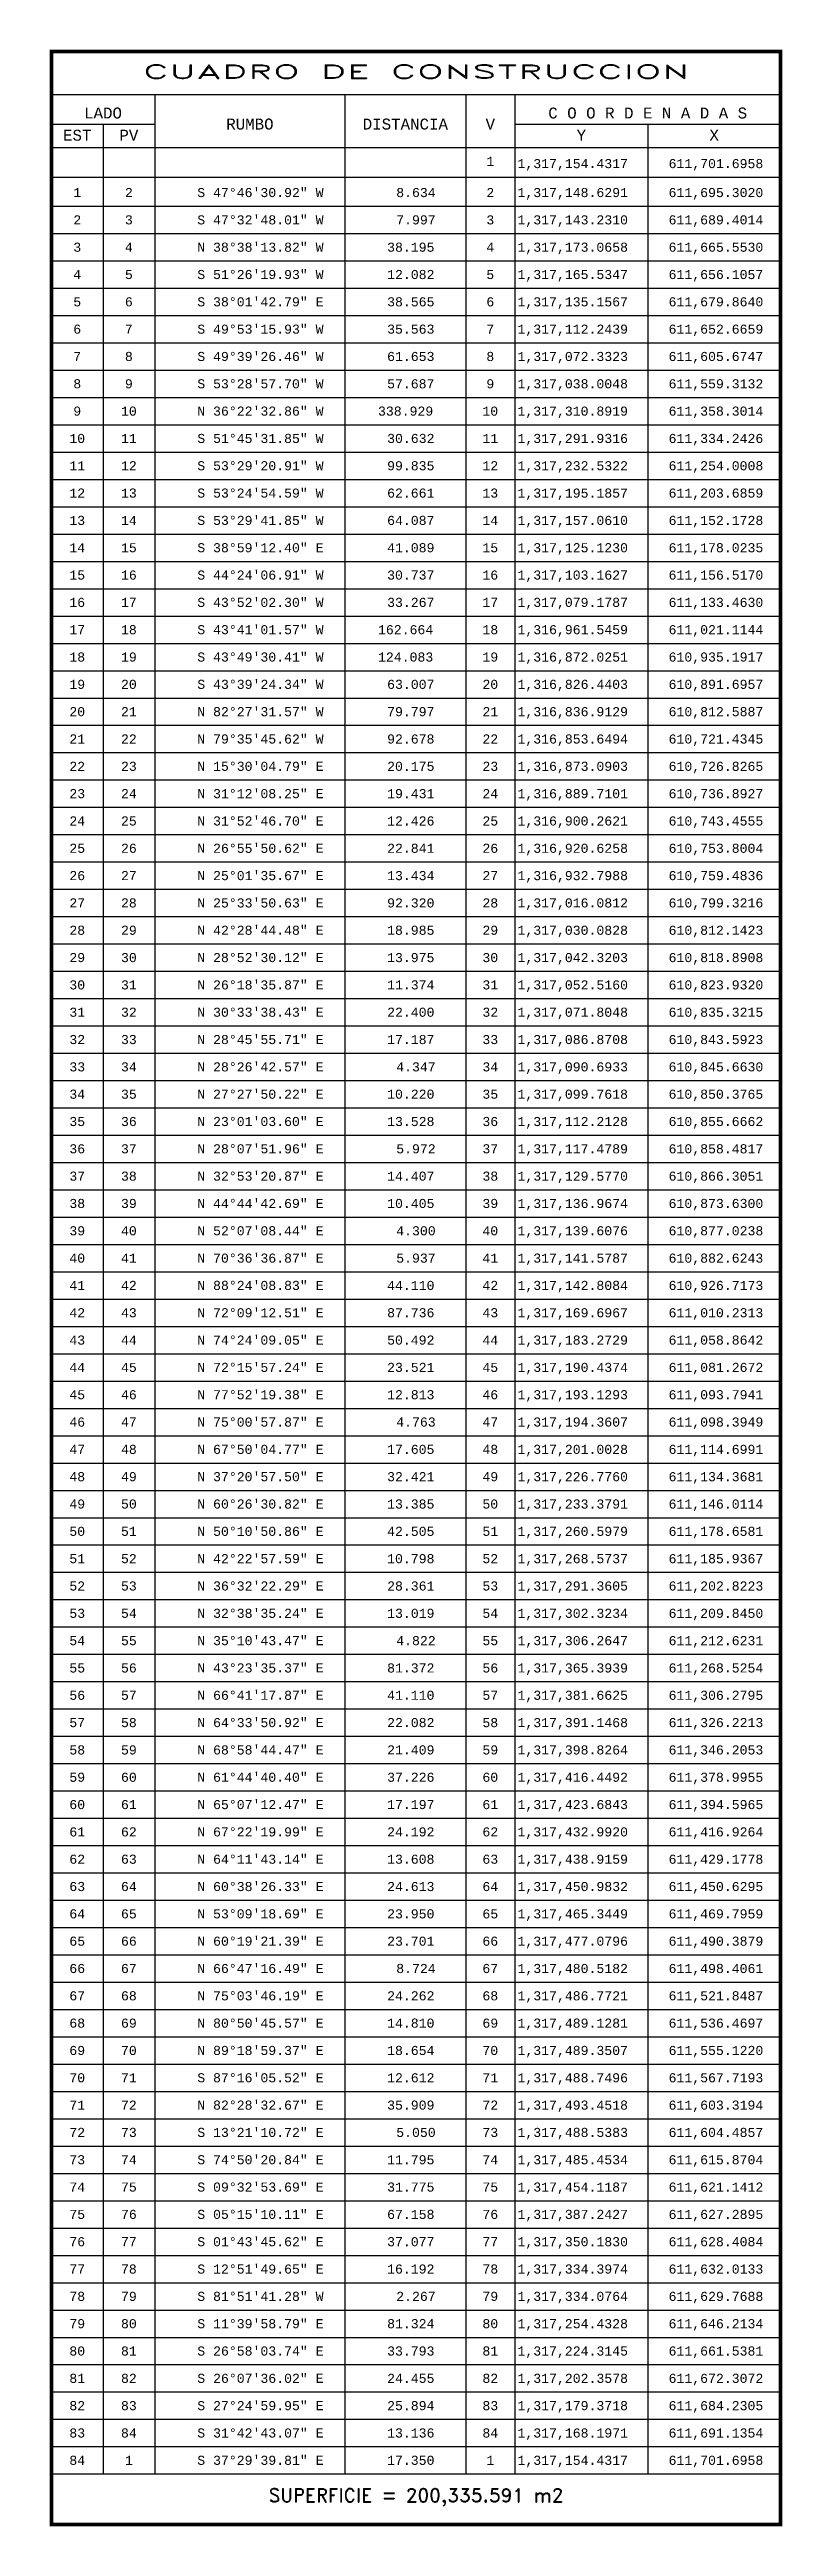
# Model space of a CAD drawing. Header units: millimetres. Extents: x 610718 to 612466, y 1316803 to 1317499.
# Drawn here: x 612266 to 612466, y 1316803 to 1317483 of the extents above; entities that cross this region are included whole.
import ezdxf
from ezdxf.enums import TextEntityAlignment as Align

# ---------------------------------------------------------------- set-up
doc = ezdxf.new("R2010")
doc.units = ezdxf.units.MM
for name, color, linetype in [('CVL_CUADCON', 1, 'Continuous'), ('CVL_CUADCON_LIN', 8, 'Continuous'), ('CVL_CUADCON_TIT', 1, 'Continuous'), ('CVL_CUADCON_TX', 2, 'Continuous')]:
    doc.layers.add(name, color=color, linetype=linetype)
doc.styles.add('HUECA1', font='hueca1.shx')
doc.styles.add('MONOTXT4', font='monotxt4.shx')

msp = doc.modelspace()

# ---------------------------------------------------------------- texts
at = {"layer": 'CVL_CUADCON_TIT', "color": 1, "style": 'HUECA1', "width": 1.758658}
msp.add_text('CUADRO DE CONSTRUCCION', height=3.75, dxfattribs=at).set_placement((612291.06, 1317475.41), (612440.99, 1317475.41), align=Align.FIT)
at = {"layer": 'CVL_CUADCON_TIT', "color": 1, "style": 'MONOTXT4'}
for s, p in [('LADO', (612280.21, 1317464.41)), ('C O O R D E N A D A S', (612429.56, 1317464.41)), ('EST', (612273.14, 1317458.32)), ('PV', (612287.31, 1317458.32)), ('Y', (612411.36, 1317458.32)), ('X', (612447.79, 1317458.32))]:
    msp.add_text(s, height=3, dxfattribs=at).set_placement(p, align=Align.CENTER)
at = {"layer": 'CVL_CUADCON_TIT', "color": 1}
for s, height, style, p in [('RUMBO', 3, 'MONOTXT4', (612320.49, 1317462.88)), ('DISTANCIA', 3, 'MONOTXT4', (612363.11, 1317462.88)), ('V', 3, 'MONOTXT4', (612386.41, 1317462.88)), ('SUPERFICIE = 200,335.591 m2', 3.75, 'HUECA1', (612366.03, 1316811.42))]:
    msp.add_text(s, height=height, dxfattribs=dict(at, style=style)).set_placement(p, align=Align.MIDDLE)
at = {"layer": 'CVL_CUADCON_TX', "color": 2, "style": 'MONOTXT4'}
for s, p in [('1', (612386.4, 1317451.4)), ('1', (612273.14, 1317442.83)), ('2', (612287.3, 1317442.83)), ('2', (612386.4, 1317442.83)), ('2', (612273.14, 1317435.33)), ('3', (612287.3, 1317435.33)), ('3', (612386.4, 1317435.33)), ('3', (612273.14, 1317427.83)), ('4', (612287.3, 1317427.83)), ('4', (612386.4, 1317427.83)), ('4', (612273.14, 1317420.33)), ('5', (612287.3, 1317420.33)), ('5', (612386.4, 1317420.33)), ('5', (612273.14, 1317412.83)), ('6', (612287.3, 1317412.83)), ('6', (612386.4, 1317412.83)), ('6', (612273.14, 1317405.33)), ('7', (612287.3, 1317405.33)), ('7', (612386.4, 1317405.33)), ('7', (612273.14, 1317397.83)), ('8', (612287.3, 1317397.83)), ('8', (612386.4, 1317397.83)), ('8', (612273.14, 1317390.33)), ('9', (612287.3, 1317390.33)), ('9', (612386.4, 1317390.33)), ('9', (612273.14, 1317382.83)), ('10', (612287.3, 1317382.83)), ('10', (612386.4, 1317382.83)), ('10', (612273.14, 1317375.33)), ('11', (612287.3, 1317375.33)), ('11', (612386.4, 1317375.33)), ('11', (612273.14, 1317367.83)), ('12', (612287.3, 1317367.83)), ('12', (612386.4, 1317367.83)), ('12', (612273.14, 1317360.33)), ('13', (612287.3, 1317360.33)), ('13', (612386.4, 1317360.33)), ('13', (612273.14, 1317352.83)), ('14', (612287.3, 1317352.83)), ('14', (612386.4, 1317352.83)), ('14', (612273.14, 1317345.33)), ('15', (612287.3, 1317345.33)), ('15', (612386.4, 1317345.33)), ('15', (612273.14, 1317337.83)), ('16', (612287.3, 1317337.83)), ('16', (612386.4, 1317337.83)), ('16', (612273.14, 1317330.33)), ('17', (612287.3, 1317330.33)), ('17', (612386.4, 1317330.33)), ('17', (612273.14, 1317322.83)), ('18', (612287.3, 1317322.83)), ('18', (612386.4, 1317322.83)), ('18', (612273.14, 1317315.33)), ('19', (612287.3, 1317315.33)), ('19', (612386.4, 1317315.33)), ('19', (612273.14, 1317307.83)), ('20', (612287.3, 1317307.83)), ('20', (612386.4, 1317307.83)), ('20', (612273.14, 1317300.33)), ('21', (612287.3, 1317300.33)), ('21', (612386.4, 1317300.33)), ('21', (612273.14, 1317292.83)), ('22', (612287.3, 1317292.83)), ('22', (612386.4, 1317292.83)), ('22', (612273.14, 1317285.33)), ('23', (612287.3, 1317285.33)), ('23', (612386.4, 1317285.33)), ('23', (612273.14, 1317277.83)), ('24', (612287.3, 1317277.83)), ('24', (612386.4, 1317277.83)), ('24', (612273.14, 1317270.33)), ('25', (612287.3, 1317270.33)), ('25', (612386.4, 1317270.33)), ('25', (612273.14, 1317262.83)), ('26', (612287.3, 1317262.83)), ('26', (612386.4, 1317262.83)), ('26', (612273.14, 1317255.33)), ('27', (612287.3, 1317255.33)), ('27', (612386.4, 1317255.33)), ('27', (612273.14, 1317247.83)), ('28', (612287.3, 1317247.83)), ('28', (612386.4, 1317247.83)), ('28', (612273.14, 1317240.33)), ('29', (612287.3, 1317240.33)), ('29', (612386.4, 1317240.33)), ('29', (612273.14, 1317232.83)), ('30', (612287.3, 1317232.83)), ('30', (612386.4, 1317232.83)), ('30', (612273.14, 1317225.33)), ('31', (612287.3, 1317225.33)), ('31', (612386.4, 1317225.33)), ('31', (612273.14, 1317217.83)), ('32', (612287.3, 1317217.83)), ('32', (612386.4, 1317217.83)), ('32', (612273.14, 1317210.33)), ('33', (612287.3, 1317210.33)), ('33', (612386.4, 1317210.33)), ('33', (612273.14, 1317202.83)), ('34', (612287.3, 1317202.83)), ('34', (612386.4, 1317202.83)), ('34', (612273.14, 1317195.33)), ('35', (612287.3, 1317195.33)), ('35', (612386.4, 1317195.33)), ('35', (612273.14, 1317187.83)), ('36', (612287.3, 1317187.83)), ('36', (612386.4, 1317187.83)), ('36', (612273.14, 1317180.33)), ('37', (612287.3, 1317180.33)), ('37', (612386.4, 1317180.33)), ('37', (612273.14, 1317172.83)), ('38', (612287.3, 1317172.83)), ('38', (612386.4, 1317172.83)), ('38', (612273.14, 1317165.33)), ('39', (612287.3, 1317165.33)), ('39', (612386.4, 1317165.33)), ('39', (612273.14, 1317157.83)), ('40', (612287.3, 1317157.83)), ('40', (612386.4, 1317157.83)), ('40', (612273.14, 1317150.33)), ('41', (612287.3, 1317150.33)), ('41', (612386.4, 1317150.33)), ('41', (612273.14, 1317142.83)), ('42', (612287.3, 1317142.83)), ('42', (612386.4, 1317142.83)), ('42', (612273.14, 1317135.33)), ('43', (612287.3, 1317135.33)), ('43', (612386.4, 1317135.33)), ('43', (612273.14, 1317127.83)), ('44', (612287.3, 1317127.83)), ('44', (612386.4, 1317127.83)), ('44', (612273.14, 1317120.33)), ('45', (612287.3, 1317120.33)), ('45', (612386.4, 1317120.33)), ('45', (612273.14, 1317112.83)), ('46', (612287.3, 1317112.83)), ('46', (612386.4, 1317112.83)), ('46', (612273.14, 1317105.33)), ('47', (612287.3, 1317105.33)), ('47', (612386.4, 1317105.33)), ('47', (612273.14, 1317097.83)), ('48', (612287.3, 1317097.83)), ('48', (612386.4, 1317097.83)), ('48', (612273.14, 1317090.33)), ('49', (612287.3, 1317090.33)), ('49', (612386.4, 1317090.33)), ('49', (612273.14, 1317082.83)), ('50', (612287.3, 1317082.83)), ('50', (612386.4, 1317082.83)), ('50', (612273.14, 1317075.33)), ('51', (612287.3, 1317075.33)), ('51', (612386.4, 1317075.33)), ('51', (612273.14, 1317067.83)), ('52', (612287.3, 1317067.83)), ('52', (612386.4, 1317067.83)), ('52', (612273.14, 1317060.33)), ('53', (612287.3, 1317060.33)), ('53', (612386.4, 1317060.33)), ('53', (612273.14, 1317052.83)), ('54', (612287.3, 1317052.83)), ('54', (612386.4, 1317052.83)), ('54', (612273.14, 1317045.33)), ('55', (612287.3, 1317045.33)), ('55', (612386.4, 1317045.33)), ('55', (612273.14, 1317037.83)), ('56', (612287.3, 1317037.83)), ('56', (612386.4, 1317037.83)), ('56', (612273.14, 1317030.33)), ('57', (612287.3, 1317030.33)), ('57', (612386.4, 1317030.33)), ('57', (612273.14, 1317022.83)), ('58', (612287.3, 1317022.83)), ('58', (612386.4, 1317022.83)), ('58', (612273.14, 1317015.33)), ('59', (612287.3, 1317015.33)), ('59', (612386.4, 1317015.33)), ('59', (612273.14, 1317007.83)), ('60', (612287.3, 1317007.83)), ('60', (612386.4, 1317007.83)), ('60', (612273.14, 1317000.33)), ('61', (612287.3, 1317000.33)), ('61', (612386.4, 1317000.33)), ('61', (612273.14, 1316992.83)), ('62', (612287.3, 1316992.83)), ('62', (612386.4, 1316992.83)), ('62', (612273.14, 1316985.33)), ('63', (612287.3, 1316985.33)), ('63', (612386.4, 1316985.33)), ('63', (612273.14, 1316977.83)), ('64', (612287.3, 1316977.83)), ('64', (612386.4, 1316977.83)), ('64', (612273.14, 1316970.33)), ('65', (612287.3, 1316970.33)), ('65', (612386.4, 1316970.33)), ('65', (612273.14, 1316962.83)), ('66', (612287.3, 1316962.83)), ('66', (612386.4, 1316962.83)), ('66', (612273.14, 1316955.33)), ('67', (612287.3, 1316955.33)), ('67', (612386.4, 1316955.33)), ('67', (612273.14, 1316947.83)), ('68', (612287.3, 1316947.83)), ('68', (612386.4, 1316947.83)), ('68', (612273.14, 1316940.33)), ('69', (612287.3, 1316940.33)), ('69', (612386.4, 1316940.33)), ('69', (612273.14, 1316932.83)), ('70', (612287.3, 1316932.83)), ('70', (612386.4, 1316932.83)), ('70', (612273.14, 1316925.33)), ('71', (612287.3, 1316925.33)), ('71', (612386.4, 1316925.33)), ('71', (612273.14, 1316917.83)), ('72', (612287.3, 1316917.83)), ('72', (612386.4, 1316917.83)), ('72', (612273.14, 1316910.33)), ('73', (612287.3, 1316910.33)), ('73', (612386.4, 1316910.33)), ('73', (612273.14, 1316902.83)), ('74', (612287.3, 1316902.83)), ('74', (612386.4, 1316902.83)), ('74', (612273.14, 1316895.33)), ('75', (612287.3, 1316895.33)), ('75', (612386.4, 1316895.33)), ('75', (612273.14, 1316887.83)), ('76', (612287.3, 1316887.83)), ('76', (612386.4, 1316887.83)), ('76', (612273.14, 1316880.33)), ('77', (612287.3, 1316880.33)), ('77', (612386.4, 1316880.33)), ('77', (612273.14, 1316872.83)), ('78', (612287.3, 1316872.83)), ('78', (612386.4, 1316872.83)), ('78', (612273.14, 1316865.33)), ('79', (612287.3, 1316865.33)), ('79', (612386.4, 1316865.33)), ('79', (612273.14, 1316857.83)), ('80', (612287.3, 1316857.83)), ('80', (612386.4, 1316857.83)), ('80', (612273.14, 1316850.33)), ('81', (612287.3, 1316850.33)), ('81', (612386.4, 1316850.33)), ('81', (612273.14, 1316842.83)), ('82', (612287.3, 1316842.83)), ('82', (612386.4, 1316842.83)), ('82', (612273.14, 1316835.33)), ('83', (612287.3, 1316835.33)), ('83', (612386.4, 1316835.33)), ('83', (612273.14, 1316827.83)), ('84', (612287.3, 1316827.83)), ('84', (612386.4, 1316827.83)), ('84', (612273.14, 1316820.33)), ('1', (612287.3, 1316820.33)), ('1', (612386.4, 1316820.33))]:
    msp.add_text(s, height=2.5, dxfattribs=at).set_placement(p, align=Align.CENTER)
for s, p in [('1,317,154.4317', (612393.86, 1317450.78)), ('611,701.6958', (612435.29, 1317450.78)), ('S 47%%d46\'30.92" W', (612306.06, 1317442.83)), ('8.634', (612360.61, 1317442.83)), ('1,317,148.6291', (612393.86, 1317442.83)), ('611,695.3020', (612435.29, 1317442.83)), ('S 47%%d32\'48.01" W', (612306.06, 1317435.33)), ('7.997', (612360.61, 1317435.33)), ('1,317,143.2310', (612393.86, 1317435.33)), ('611,689.4014', (612435.29, 1317435.33)), ('N 38%%d38\'13.82" W', (612306.06, 1317427.83)), ('38.195', (612358.11, 1317427.83)), ('1,317,173.0658', (612393.86, 1317427.83)), ('611,665.5530', (612435.29, 1317427.83)), ('S 51%%d26\'19.93" W', (612306.06, 1317420.33)), ('12.082', (612358.11, 1317420.33)), ('1,317,165.5347', (612393.86, 1317420.33)), ('611,656.1057', (612435.29, 1317420.33)), ('S 38%%d01\'42.79" E', (612306.06, 1317412.83)), ('38.565', (612358.11, 1317412.83)), ('1,317,135.1567', (612393.86, 1317412.83)), ('611,679.8640', (612435.29, 1317412.83)), ('S 49%%d53\'15.93" W', (612306.06, 1317405.33)), ('35.563', (612358.11, 1317405.33)), ('1,317,112.2439', (612393.86, 1317405.33)), ('611,652.6659', (612435.29, 1317405.33)), ('S 49%%d39\'26.46" W', (612306.06, 1317397.83)), ('61.653', (612358.11, 1317397.83)), ('1,317,072.3323', (612393.86, 1317397.83)), ('611,605.6747', (612435.29, 1317397.83)), ('S 53%%d28\'57.70" W', (612306.06, 1317390.33)), ('57.687', (612358.11, 1317390.33)), ('1,317,038.0048', (612393.86, 1317390.33)), ('611,559.3132', (612435.29, 1317390.33)), ('N 36%%d22\'32.86" W', (612306.06, 1317382.83)), ('338.929', (612355.61, 1317382.83)), ('1,317,310.8919', (612393.86, 1317382.83)), ('611,358.3014', (612435.29, 1317382.83)), ('S 51%%d45\'31.85" W', (612306.06, 1317375.33)), ('30.632', (612358.11, 1317375.33)), ('1,317,291.9316', (612393.86, 1317375.33)), ('611,334.2426', (612435.29, 1317375.33)), ('S 53%%d29\'20.91" W', (612306.06, 1317367.83)), ('99.835', (612358.11, 1317367.83)), ('1,317,232.5322', (612393.86, 1317367.83)), ('611,254.0008', (612435.29, 1317367.83)), ('S 53%%d24\'54.59" W', (612306.06, 1317360.33)), ('62.661', (612358.11, 1317360.33)), ('1,317,195.1857', (612393.86, 1317360.33)), ('611,203.6859', (612435.29, 1317360.33)), ('S 53%%d29\'41.85" W', (612306.06, 1317352.83)), ('64.087', (612358.11, 1317352.83)), ('1,317,157.0610', (612393.86, 1317352.83)), ('611,152.1728', (612435.29, 1317352.83)), ('S 38%%d59\'12.40" E', (612306.06, 1317345.33)), ('41.089', (612358.11, 1317345.33)), ('1,317,125.1230', (612393.86, 1317345.33)), ('611,178.0235', (612435.29, 1317345.33)), ('S 44%%d24\'06.91" W', (612306.06, 1317337.83)), ('30.737', (612358.11, 1317337.83)), ('1,317,103.1627', (612393.86, 1317337.83)), ('611,156.5170', (612435.29, 1317337.83)), ('S 43%%d52\'02.30" W', (612306.06, 1317330.33)), ('33.267', (612358.11, 1317330.33)), ('1,317,079.1787', (612393.86, 1317330.33)), ('611,133.4630', (612435.29, 1317330.33)), ('S 43%%d41\'01.57" W', (612306.06, 1317322.83)), ('162.664', (612355.61, 1317322.83)), ('1,316,961.5459', (612393.86, 1317322.83)), ('611,021.1144', (612435.29, 1317322.83)), ('S 43%%d49\'30.41" W', (612306.06, 1317315.33)), ('124.083', (612355.61, 1317315.33)), ('1,316,872.0251', (612393.86, 1317315.33)), ('610,935.1917', (612435.29, 1317315.33)), ('S 43%%d39\'24.34" W', (612306.06, 1317307.83)), ('63.007', (612358.11, 1317307.83)), ('1,316,826.4403', (612393.86, 1317307.83)), ('610,891.6957', (612435.29, 1317307.83)), ('N 82%%d27\'31.57" W', (612306.06, 1317300.33)), ('79.797', (612358.11, 1317300.33)), ('1,316,836.9129', (612393.86, 1317300.33)), ('610,812.5887', (612435.29, 1317300.33)), ('N 79%%d35\'45.62" W', (612306.06, 1317292.83)), ('92.678', (612358.11, 1317292.83)), ('1,316,853.6494', (612393.86, 1317292.83)), ('610,721.4345', (612435.29, 1317292.83)), ('N 15%%d30\'04.79" E', (612306.06, 1317285.33)), ('20.175', (612358.11, 1317285.33)), ('1,316,873.0903', (612393.86, 1317285.33)), ('610,726.8265', (612435.29, 1317285.33)), ('N 31%%d12\'08.25" E', (612306.06, 1317277.83)), ('19.431', (612358.11, 1317277.83)), ('1,316,889.7101', (612393.86, 1317277.83)), ('610,736.8927', (612435.29, 1317277.83)), ('N 31%%d52\'46.70" E', (612306.06, 1317270.33)), ('12.426', (612358.11, 1317270.33)), ('1,316,900.2621', (612393.86, 1317270.33)), ('610,743.4555', (612435.29, 1317270.33)), ('N 26%%d55\'50.62" E', (612306.06, 1317262.83)), ('22.841', (612358.11, 1317262.83)), ('1,316,920.6258', (612393.86, 1317262.83)), ('610,753.8004', (612435.29, 1317262.83)), ('N 25%%d01\'35.67" E', (612306.06, 1317255.33)), ('13.434', (612358.11, 1317255.33)), ('1,316,932.7988', (612393.86, 1317255.33)), ('610,759.4836', (612435.29, 1317255.33)), ('N 25%%d33\'50.63" E', (612306.06, 1317247.83)), ('92.320', (612358.11, 1317247.83)), ('1,317,016.0812', (612393.86, 1317247.83)), ('610,799.3216', (612435.29, 1317247.83)), ('N 42%%d28\'44.48" E', (612306.06, 1317240.33)), ('18.985', (612358.11, 1317240.33)), ('1,317,030.0828', (612393.86, 1317240.33)), ('610,812.1423', (612435.29, 1317240.33)), ('N 28%%d52\'30.12" E', (612306.06, 1317232.83)), ('13.975', (612358.11, 1317232.83)), ('1,317,042.3203', (612393.86, 1317232.83)), ('610,818.8908', (612435.29, 1317232.83)), ('N 26%%d18\'35.87" E', (612306.06, 1317225.33)), ('11.374', (612358.11, 1317225.33)), ('1,317,052.5160', (612393.86, 1317225.33)), ('610,823.9320', (612435.29, 1317225.33)), ('N 30%%d33\'38.43" E', (612306.06, 1317217.83)), ('22.400', (612358.11, 1317217.83)), ('1,317,071.8048', (612393.86, 1317217.83)), ('610,835.3215', (612435.29, 1317217.83)), ('N 28%%d45\'55.71" E', (612306.06, 1317210.33)), ('17.187', (612358.11, 1317210.33)), ('1,317,086.8708', (612393.86, 1317210.33)), ('610,843.5923', (612435.29, 1317210.33)), ('N 28%%d26\'42.57" E', (612306.06, 1317202.83)), ('4.347', (612360.61, 1317202.83)), ('1,317,090.6933', (612393.86, 1317202.83)), ('610,845.6630', (612435.29, 1317202.83)), ('N 27%%d27\'50.22" E', (612306.06, 1317195.33)), ('10.220', (612358.11, 1317195.33)), ('1,317,099.7618', (612393.86, 1317195.33)), ('610,850.3765', (612435.29, 1317195.33)), ('N 23%%d01\'03.60" E', (612306.06, 1317187.83)), ('13.528', (612358.11, 1317187.83)), ('1,317,112.2128', (612393.86, 1317187.83)), ('610,855.6662', (612435.29, 1317187.83)), ('N 28%%d07\'51.96" E', (612306.06, 1317180.33)), ('5.972', (612360.61, 1317180.33)), ('1,317,117.4789', (612393.86, 1317180.33)), ('610,858.4817', (612435.29, 1317180.33)), ('N 32%%d53\'20.87" E', (612306.06, 1317172.83)), ('14.407', (612358.11, 1317172.83)), ('1,317,129.5770', (612393.86, 1317172.83)), ('610,866.3051', (612435.29, 1317172.83)), ('N 44%%d44\'42.69" E', (612306.06, 1317165.33)), ('10.405', (612358.11, 1317165.33)), ('1,317,136.9674', (612393.86, 1317165.33)), ('610,873.6300', (612435.29, 1317165.33)), ('N 52%%d07\'08.44" E', (612306.06, 1317157.83)), ('4.300', (612360.61, 1317157.83)), ('1,317,139.6076', (612393.86, 1317157.83)), ('610,877.0238', (612435.29, 1317157.83)), ('N 70%%d36\'36.87" E', (612306.06, 1317150.33)), ('5.937', (612360.61, 1317150.33)), ('1,317,141.5787', (612393.86, 1317150.33)), ('610,882.6243', (612435.29, 1317150.33)), ('N 88%%d24\'08.83" E', (612306.06, 1317142.83)), ('44.110', (612358.11, 1317142.83)), ('1,317,142.8084', (612393.86, 1317142.83)), ('610,926.7173', (612435.29, 1317142.83)), ('N 72%%d09\'12.51" E', (612306.06, 1317135.33)), ('87.736', (612358.11, 1317135.33)), ('1,317,169.6967', (612393.86, 1317135.33)), ('611,010.2313', (612435.29, 1317135.33)), ('N 74%%d24\'09.05" E', (612306.06, 1317127.83)), ('50.492', (612358.11, 1317127.83)), ('1,317,183.2729', (612393.86, 1317127.83)), ('611,058.8642', (612435.29, 1317127.83)), ('N 72%%d15\'57.24" E', (612306.06, 1317120.33)), ('23.521', (612358.11, 1317120.33)), ('1,317,190.4374', (612393.86, 1317120.33)), ('611,081.2672', (612435.29, 1317120.33)), ('N 77%%d52\'19.38" E', (612306.06, 1317112.83)), ('12.813', (612358.11, 1317112.83)), ('1,317,193.1293', (612393.86, 1317112.83)), ('611,093.7941', (612435.29, 1317112.83)), ('N 75%%d00\'57.87" E', (612306.06, 1317105.33)), ('4.763', (612360.61, 1317105.33)), ('1,317,194.3607', (612393.86, 1317105.33)), ('611,098.3949', (612435.29, 1317105.33)), ('N 67%%d50\'04.77" E', (612306.06, 1317097.83)), ('17.605', (612358.11, 1317097.83)), ('1,317,201.0028', (612393.86, 1317097.83)), ('611,114.6991', (612435.29, 1317097.83)), ('N 37%%d20\'57.50" E', (612306.06, 1317090.33)), ('32.421', (612358.11, 1317090.33)), ('1,317,226.7760', (612393.86, 1317090.33)), ('611,134.3681', (612435.29, 1317090.33)), ('N 60%%d26\'30.82" E', (612306.06, 1317082.83)), ('13.385', (612358.11, 1317082.83)), ('1,317,233.3791', (612393.86, 1317082.83)), ('611,146.0114', (612435.29, 1317082.83)), ('N 50%%d10\'50.86" E', (612306.06, 1317075.33)), ('42.505', (612358.11, 1317075.33)), ('1,317,260.5979', (612393.86, 1317075.33)), ('611,178.6581', (612435.29, 1317075.33)), ('N 42%%d22\'57.59" E', (612306.06, 1317067.83)), ('10.798', (612358.11, 1317067.83)), ('1,317,268.5737', (612393.86, 1317067.83)), ('611,185.9367', (612435.29, 1317067.83)), ('N 36%%d32\'22.29" E', (612306.06, 1317060.33)), ('28.361', (612358.11, 1317060.33)), ('1,317,291.3605', (612393.86, 1317060.33)), ('611,202.8223', (612435.29, 1317060.33)), ('N 32%%d38\'35.24" E', (612306.06, 1317052.83)), ('13.019', (612358.11, 1317052.83)), ('1,317,302.3234', (612393.86, 1317052.83)), ('611,209.8450', (612435.29, 1317052.83)), ('N 35%%d10\'43.47" E', (612306.06, 1317045.33)), ('4.822', (612360.61, 1317045.33)), ('1,317,306.2647', (612393.86, 1317045.33)), ('611,212.6231', (612435.29, 1317045.33)), ('N 43%%d23\'35.37" E', (612306.06, 1317037.83)), ('81.372', (612358.11, 1317037.83)), ('1,317,365.3939', (612393.86, 1317037.83)), ('611,268.5254', (612435.29, 1317037.83)), ('N 66%%d41\'17.87" E', (612306.06, 1317030.33)), ('41.110', (612358.11, 1317030.33)), ('1,317,381.6625', (612393.86, 1317030.33)), ('611,306.2795', (612435.29, 1317030.33)), ('N 64%%d33\'50.92" E', (612306.06, 1317022.83)), ('22.082', (612358.11, 1317022.83)), ('1,317,391.1468', (612393.86, 1317022.83)), ('611,326.2213', (612435.29, 1317022.83)), ('N 68%%d58\'44.47" E', (612306.06, 1317015.33)), ('21.409', (612358.11, 1317015.33)), ('1,317,398.8264', (612393.86, 1317015.33)), ('611,346.2053', (612435.29, 1317015.33)), ('N 61%%d44\'40.40" E', (612306.06, 1317007.83)), ('37.226', (612358.11, 1317007.83)), ('1,317,416.4492', (612393.86, 1317007.83)), ('611,378.9955', (612435.29, 1317007.83)), ('N 65%%d07\'12.47" E', (612306.06, 1317000.33)), ('17.197', (612358.11, 1317000.33)), ('1,317,423.6843', (612393.86, 1317000.33)), ('611,394.5965', (612435.29, 1317000.33)), ('N 67%%d22\'19.99" E', (612306.06, 1316992.83)), ('24.192', (612358.11, 1316992.83)), ('1,317,432.9920', (612393.86, 1316992.83)), ('611,416.9264', (612435.29, 1316992.83)), ('N 64%%d11\'43.14" E', (612306.06, 1316985.33)), ('13.608', (612358.11, 1316985.33)), ('1,317,438.9159', (612393.86, 1316985.33)), ('611,429.1778', (612435.29, 1316985.33)), ('N 60%%d38\'26.33" E', (612306.06, 1316977.83)), ('24.613', (612358.11, 1316977.83)), ('1,317,450.9832', (612393.86, 1316977.83)), ('611,450.6295', (612435.29, 1316977.83)), ('N 53%%d09\'18.69" E', (612306.06, 1316970.33)), ('23.950', (612358.11, 1316970.33)), ('1,317,465.3449', (612393.86, 1316970.33)), ('611,469.7959', (612435.29, 1316970.33)), ('N 60%%d19\'21.39" E', (612306.06, 1316962.83)), ('23.701', (612358.11, 1316962.83)), ('1,317,477.0796', (612393.86, 1316962.83)), ('611,490.3879', (612435.29, 1316962.83)), ('N 66%%d47\'16.49" E', (612306.06, 1316955.33)), ('8.724', (612360.61, 1316955.33)), ('1,317,480.5182', (612393.86, 1316955.33)), ('611,498.4061', (612435.29, 1316955.33)), ('N 75%%d03\'46.19" E', (612306.06, 1316947.83)), ('24.262', (612358.11, 1316947.83)), ('1,317,486.7721', (612393.86, 1316947.83)), ('611,521.8487', (612435.29, 1316947.83)), ('N 80%%d50\'45.57" E', (612306.06, 1316940.33)), ('14.810', (612358.11, 1316940.33)), ('1,317,489.1281', (612393.86, 1316940.33)), ('611,536.4697', (612435.29, 1316940.33)), ('N 89%%d18\'59.37" E', (612306.06, 1316932.83)), ('18.654', (612358.11, 1316932.83)), ('1,317,489.3507', (612393.86, 1316932.83)), ('611,555.1220', (612435.29, 1316932.83)), ('S 87%%d16\'05.52" E', (612306.06, 1316925.33)), ('12.612', (612358.11, 1316925.33)), ('1,317,488.7496', (612393.86, 1316925.33)), ('611,567.7193', (612435.29, 1316925.33)), ('N 82%%d28\'32.67" E', (612306.06, 1316917.83)), ('35.909', (612358.11, 1316917.83)), ('1,317,493.4518', (612393.86, 1316917.83)), ('611,603.3194', (612435.29, 1316917.83)), ('S 13%%d21\'10.72" E', (612306.06, 1316910.33)), ('5.050', (612360.61, 1316910.33)), ('1,317,488.5383', (612393.86, 1316910.33)), ('611,604.4857', (612435.29, 1316910.33)), ('S 74%%d50\'20.84" E', (612306.06, 1316902.83)), ('11.795', (612358.11, 1316902.83)), ('1,317,485.4534', (612393.86, 1316902.83)), ('611,615.8704', (612435.29, 1316902.83)), ('S 09%%d32\'53.69" E', (612306.06, 1316895.33)), ('31.775', (612358.11, 1316895.33)), ('1,317,454.1187', (612393.86, 1316895.33)), ('611,621.1412', (612435.29, 1316895.33)), ('S 05%%d15\'10.11" E', (612306.06, 1316887.83)), ('67.158', (612358.11, 1316887.83)), ('1,317,387.2427', (612393.86, 1316887.83)), ('611,627.2895', (612435.29, 1316887.83)), ('S 01%%d43\'45.62" E', (612306.06, 1316880.33)), ('37.077', (612358.11, 1316880.33)), ('1,317,350.1830', (612393.86, 1316880.33)), ('611,628.4084', (612435.29, 1316880.33)), ('S 12%%d51\'49.65" E', (612306.06, 1316872.83)), ('16.192', (612358.11, 1316872.83)), ('1,317,334.3974', (612393.86, 1316872.83)), ('611,632.0133', (612435.29, 1316872.83)), ('S 81%%d51\'41.28" W', (612306.06, 1316865.33)), ('2.267', (612360.61, 1316865.33)), ('1,317,334.0764', (612393.86, 1316865.33)), ('611,629.7688', (612435.29, 1316865.33)), ('S 11%%d39\'58.79" E', (612306.06, 1316857.83)), ('81.324', (612358.11, 1316857.83)), ('1,317,254.4328', (612393.86, 1316857.83)), ('611,646.2134', (612435.29, 1316857.83)), ('S 26%%d58\'03.74" E', (612306.06, 1316850.33)), ('33.793', (612358.11, 1316850.33)), ('1,317,224.3145', (612393.86, 1316850.33)), ('611,661.5381', (612435.29, 1316850.33)), ('S 26%%d07\'36.02" E', (612306.06, 1316842.83)), ('24.455', (612358.11, 1316842.83)), ('1,317,202.3578', (612393.86, 1316842.83)), ('611,672.3072', (612435.29, 1316842.83)), ('S 27%%d24\'59.95" E', (612306.06, 1316835.33)), ('25.894', (612358.11, 1316835.33)), ('1,317,179.3718', (612393.86, 1316835.33)), ('611,684.2305', (612435.29, 1316835.33)), ('S 31%%d42\'43.07" E', (612306.06, 1316827.83)), ('13.136', (612358.11, 1316827.83)), ('1,317,168.1971', (612393.86, 1316827.83)), ('611,691.1354', (612435.29, 1316827.83)), ('S 37%%d29\'39.81" E', (612306.06, 1316820.33)), ('17.350', (612358.11, 1316820.33)), ('1,317,154.4317', (612393.86, 1316820.33)), ('611,701.6958', (612435.29, 1316820.33))]:
    msp.add_text(s, height=2.5, dxfattribs=at).set_placement(p)

# ---------------------------------------------------------------- linework, layer by layer
at = {"layer": 'CVL_CUADCON', "color": 1, "linetype": 'Continuous', "const_width": 1, "flags": 128}
msp.add_lwpolyline([(612266.06, 1317482.83), (612465.99, 1317482.83), (612465.99, 1316803.92), (612266.06, 1316803.92)], close=True, dxfattribs=at)
at = {"layer": 'CVL_CUADCON', "color": 1, "linetype": 'Continuous', "const_width": 0.375, "flags": 128}
for points in [[(612266.06, 1317470.96), (612465.99, 1317470.96)], [(612266.06, 1317456.42), (612465.99, 1317456.42)], [(612266.06, 1316817.83), (612465.99, 1316817.83)]]:
    msp.add_lwpolyline(points, dxfattribs=at)
at = {"layer": 'CVL_CUADCON_LIN', "color": 8, "linetype": 'Continuous'}
for p, q in [((612294.38, 1317470.96), (612294.38, 1316817.83)), ((612346.56, 1317470.96), (612346.56, 1316817.83)), ((612379.67, 1317470.96), (612379.67, 1316817.83)), ((612393.13, 1317470.96), (612393.13, 1316817.83)), ((612266.06, 1317462.89), (612294.38, 1317462.89)), ((612280.21, 1317462.89), (612280.21, 1316817.83)), ((612393.13, 1317462.89), (612465.99, 1317462.89)), ((612429.56, 1317462.89), (612429.56, 1316817.83)), ((612266.06, 1317448.28), (612465.99, 1317448.28)), ((612266.06, 1317440.33), (612465.99, 1317440.33)), ((612266.06, 1317432.83), (612465.99, 1317432.83)), ((612266.06, 1317425.33), (612465.99, 1317425.33)), ((612266.06, 1317417.83), (612465.99, 1317417.83)), ((612266.06, 1317410.33), (612465.99, 1317410.33)), ((612266.06, 1317402.83), (612465.99, 1317402.83)), ((612266.06, 1317395.33), (612465.99, 1317395.33)), ((612266.06, 1317387.83), (612465.99, 1317387.83)), ((612266.06, 1317380.33), (612465.99, 1317380.33)), ((612266.06, 1317372.83), (612465.99, 1317372.83)), ((612266.06, 1317365.33), (612465.99, 1317365.33)), ((612266.06, 1317357.83), (612465.99, 1317357.83)), ((612266.06, 1317350.33), (612465.99, 1317350.33)), ((612266.06, 1317342.83), (612465.99, 1317342.83)), ((612266.06, 1317335.33), (612465.99, 1317335.33)), ((612266.06, 1317327.83), (612465.99, 1317327.83)), ((612266.06, 1317320.33), (612465.99, 1317320.33)), ((612266.06, 1317312.83), (612465.99, 1317312.83)), ((612266.06, 1317305.33), (612465.99, 1317305.33)), ((612266.06, 1317297.83), (612465.99, 1317297.83)), ((612266.06, 1317290.33), (612465.99, 1317290.33)), ((612266.06, 1317282.83), (612465.99, 1317282.83)), ((612266.06, 1317275.33), (612465.99, 1317275.33)), ((612266.06, 1317267.83), (612465.99, 1317267.83)), ((612266.06, 1317260.33), (612465.99, 1317260.33)), ((612266.06, 1317252.83), (612465.99, 1317252.83)), ((612266.06, 1317245.33), (612465.99, 1317245.33)), ((612266.06, 1317237.83), (612465.99, 1317237.83)), ((612266.06, 1317230.33), (612465.99, 1317230.33)), ((612266.06, 1317222.83), (612465.99, 1317222.83)), ((612266.06, 1317215.33), (612465.99, 1317215.33)), ((612266.06, 1317207.83), (612465.99, 1317207.83)), ((612266.06, 1317200.33), (612465.99, 1317200.33)), ((612266.06, 1317192.83), (612465.99, 1317192.83)), ((612266.06, 1317185.33), (612465.99, 1317185.33)), ((612266.06, 1317177.83), (612465.99, 1317177.83)), ((612266.06, 1317170.33), (612465.99, 1317170.33)), ((612266.06, 1317162.83), (612465.99, 1317162.83)), ((612266.06, 1317155.33), (612465.99, 1317155.33)), ((612266.06, 1317147.83), (612465.99, 1317147.83)), ((612266.06, 1317140.33), (612465.99, 1317140.33)), ((612266.06, 1317132.83), (612465.99, 1317132.83)), ((612266.06, 1317125.33), (612465.99, 1317125.33)), ((612266.06, 1317117.83), (612465.99, 1317117.83)), ((612266.06, 1317110.33), (612465.99, 1317110.33)), ((612266.06, 1317102.83), (612465.99, 1317102.83)), ((612266.06, 1317095.33), (612465.99, 1317095.33)), ((612266.06, 1317087.83), (612465.99, 1317087.83)), ((612266.06, 1317080.33), (612465.99, 1317080.33)), ((612266.06, 1317072.83), (612465.99, 1317072.83)), ((612266.06, 1317065.33), (612465.99, 1317065.33)), ((612266.06, 1317057.83), (612465.99, 1317057.83)), ((612266.06, 1317050.33), (612465.99, 1317050.33)), ((612266.06, 1317042.83), (612465.99, 1317042.83)), ((612266.06, 1317035.33), (612465.99, 1317035.33)), ((612266.06, 1317027.83), (612465.99, 1317027.83)), ((612266.06, 1317020.33), (612465.99, 1317020.33)), ((612266.06, 1317012.83), (612465.99, 1317012.83)), ((612266.06, 1317005.33), (612465.99, 1317005.33)), ((612266.06, 1316997.83), (612465.99, 1316997.83)), ((612266.06, 1316990.33), (612465.99, 1316990.33)), ((612266.06, 1316982.83), (612465.99, 1316982.83)), ((612266.06, 1316975.33), (612465.99, 1316975.33)), ((612266.06, 1316967.83), (612465.99, 1316967.83)), ((612266.06, 1316960.33), (612465.99, 1316960.33)), ((612266.06, 1316952.83), (612465.99, 1316952.83)), ((612266.06, 1316945.33), (612465.99, 1316945.33)), ((612266.06, 1316937.83), (612465.99, 1316937.83)), ((612266.06, 1316930.33), (612465.99, 1316930.33)), ((612266.06, 1316922.83), (612465.99, 1316922.83)), ((612266.06, 1316915.33), (612465.99, 1316915.33)), ((612266.06, 1316907.83), (612465.99, 1316907.83)), ((612266.06, 1316900.33), (612465.99, 1316900.33)), ((612266.06, 1316892.83), (612465.99, 1316892.83)), ((612266.06, 1316885.33), (612465.99, 1316885.33)), ((612266.06, 1316877.83), (612465.99, 1316877.83)), ((612266.06, 1316870.33), (612465.99, 1316870.33)), ((612266.06, 1316862.83), (612465.99, 1316862.83)), ((612266.06, 1316855.33), (612465.99, 1316855.33)), ((612266.06, 1316847.83), (612465.99, 1316847.83)), ((612266.06, 1316840.33), (612465.99, 1316840.33)), ((612266.06, 1316832.83), (612465.99, 1316832.83)), ((612266.06, 1316825.33), (612465.99, 1316825.33)), ((612266.06, 1316817.83), (612465.99, 1316817.83))]:
    msp.add_line(p, q, dxfattribs=at)

msp.set_redraw_order([(e.dxf.handle, doc.entitydb.next_handle()) for e in msp.query("TEXT MTEXT ATTDEF DIMENSION ARC_DIMENSION")])  # texts and dimensions are drawn at this point

doc.saveas('drawing.dxf')
